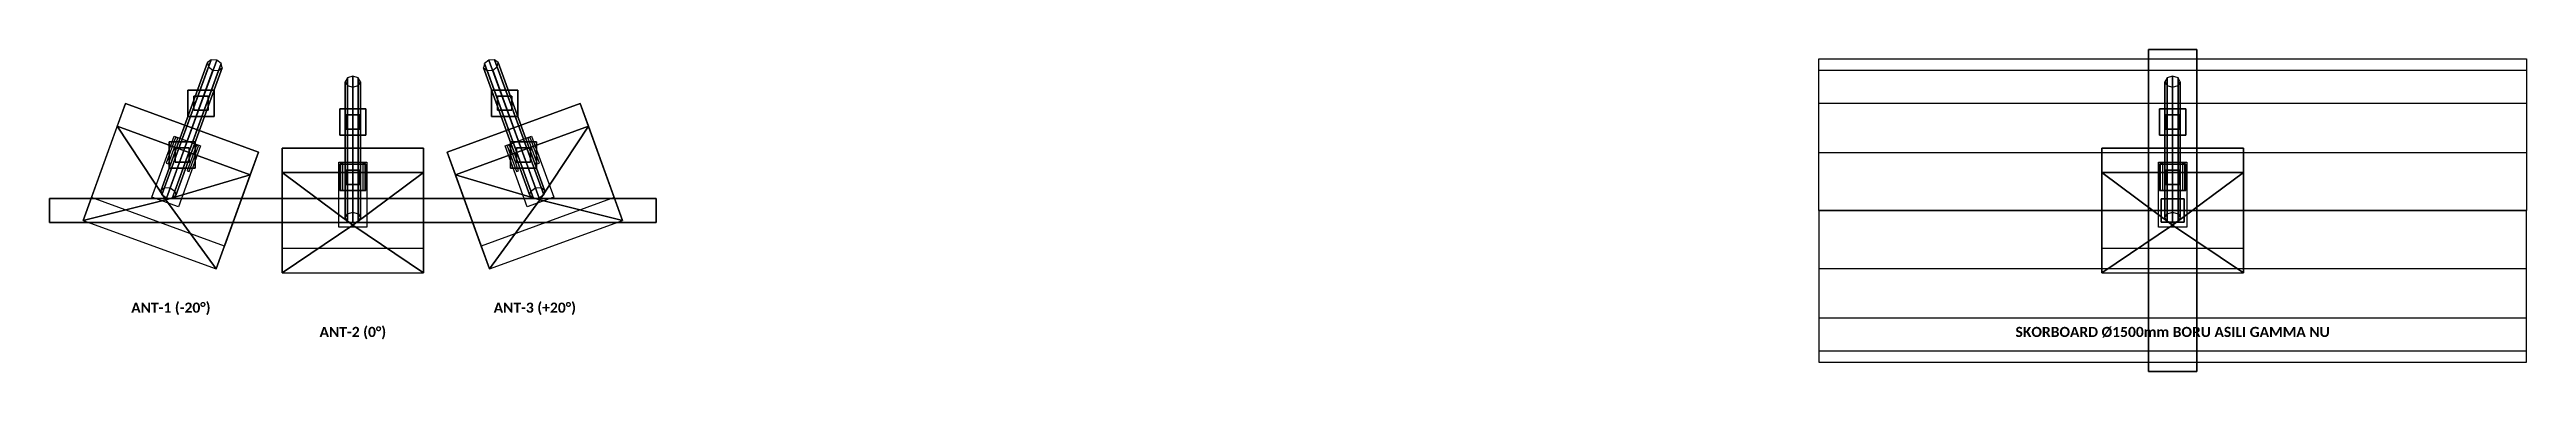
# Model space of a CAD drawing. Header units: millimetres. Extents: x -14698 to 17750, y -795 to 795.
# Drawn here: x 5500 to 17750, y -795 to 795 of the extents above; entities that cross this region are included whole.
import ezdxf
from ezdxf.enums import TextEntityAlignment as Align

# ---------------------------------------------------------------- set-up
doc = ezdxf.new("R2010")
doc.units = ezdxf.units.MM
for name, color, linetype in [('CELIK_KIRIS_KOLON', 9, 'CONTINUOUS'), ('EKP_PANEL_ANTEN', 6, 'CONTINUOUS'), ('METIN_BILGI', 7, 'CONTINUOUS'), ('MONTAJ_BORULARI', 2, 'CONTINUOUS')]:
    doc.layers.add(name, color=color, linetype=linetype)
doc.styles.get("Standard").update_dxf_attribs({"font": 'calibrib.ttf'})

msp = doc.modelspace()

# ---------------------------------------------------------------- texts
at = {"layer": 'METIN_BILGI'}
for s, p in [('ANT-1 (-20°)', (6100, -480)), ('ANT-3 (+20°)', (7900, -480)), ('ANT-2 (0°)', (7000, -600)), ('SKORBOARD Ø1500mm BORU ASILI GAMMA NU', (16000, -600))]:
    msp.add_text(s, height=50, dxfattribs=at).set_placement(p, align=Align.MIDDLE_CENTER)

# ---------------------------------------------------------------- linework, layer by layer
at = {"layer": 'CELIK_KIRIS_KOLON'}
for p, q in [((16120, 795, 2355), (15880, 795, 2355)), ((15880, 795, 2355), (15880, -795, 2355)), ((16120, 795, 2445), (15880, 795, 2445)), ((15880, 795, 2445), (15880, -795, 2445)), ((15880, 795, 2355), (15880, 795, 2445)), ((16120, -795, 2355), (16120, 795, 2355)), ((16120, -795, 2445), (16120, 795, 2445)), ((16120, 795, 2355), (16120, 795, 2445)), ((6314, 595, 109), (6184, 595, 109)), ((6184, 595, 109), (6184, 465, 109)), ((6314, 595, 219), (6184, 595, 219)), ((6184, 595, 219), (6184, 465, 219)), ((6184, 595, 109), (6184, 595, 219)), ((6314, 465, 109), (6314, 595, 109)), ((6314, 465, 219), (6314, 595, 219)), ((6314, 595, 109), (6314, 595, 219)), ((7065, 502, 109), (6935, 502, 109)), ((6935, 502, 109), (6935, 372, 109)), ((7065, 502, 219), (6935, 502, 219)), ((6935, 502, 219), (6935, 372, 219)), ((6935, 502, 109), (6935, 502, 219)), ((7065, 372, 109), (7065, 502, 109)), ((7065, 372, 219), (7065, 502, 219)), ((7065, 502, 109), (7065, 502, 219)), ((7816, 595, 109), (7686, 595, 109)), ((7686, 595, 109), (7686, 465, 109)), ((7816, 595, 219), (7686, 595, 219)), ((7686, 595, 219), (7686, 465, 219)), ((7686, 595, 109), (7686, 595, 219)), ((7816, 465, 109), (7816, 595, 109)), ((7816, 465, 219), (7816, 595, 219)), ((7816, 595, 109), (7816, 595, 219)), ((16065, 502, 759), (15935, 502, 759)), ((15935, 502, 759), (15935, 372, 759)), ((16065, 502, 869), (15935, 502, 869)), ((15935, 502, 869), (15935, 372, 869)), ((15935, 502, 759), (15935, 502, 869)), ((16065, 372, 759), (16065, 502, 759)), ((16065, 372, 869), (16065, 502, 869)), ((16065, 502, 759), (16065, 502, 869)), ((6184, 465, 109), (6314, 465, 109)), ((6184, 465, 219), (6314, 465, 219)), ((6184, 465, 109), (6184, 465, 219)), ((6314, 465, 109), (6314, 465, 219)), ((6935, 372, 109), (7065, 372, 109)), ((6935, 372, 219), (7065, 372, 219)), ((6935, 372, 109), (6935, 372, 219)), ((7065, 372, 109), (7065, 372, 219)), ((7686, 465, 109), (7816, 465, 109)), ((7686, 465, 219), (7816, 465, 219)), ((7686, 465, 109), (7686, 465, 219)), ((7816, 465, 109), (7816, 465, 219)), ((15935, 372, 759), (16065, 372, 759)), ((15935, 372, 869), (16065, 372, 869)), ((15935, 372, 759), (15935, 372, 869)), ((16065, 372, 759), (16065, 372, 869)), ((6221, 339, 382), (6091, 339, 382)), ((6091, 339, 382), (6091, 209, 382)), ((6221, 339, 492), (6091, 339, 492)), ((6091, 339, 492), (6091, 209, 492)), ((6091, 339, 382), (6091, 339, 492)), ((6221, 209, 382), (6221, 339, 382)), ((6221, 209, 492), (6221, 339, 492)), ((6221, 339, 382), (6221, 339, 492)), ((7909, 339, 382), (7779, 339, 382)), ((7779, 339, 382), (7779, 209, 382)), ((7909, 339, 492), (7779, 339, 492)), ((7779, 339, 492), (7779, 209, 492)), ((7779, 339, 382), (7779, 339, 492)), ((7909, 209, 382), (7909, 339, 382)), ((7909, 209, 492), (7909, 339, 492)), ((7909, 339, 382), (7909, 339, 492)), ((6091, 209, 382), (6221, 209, 382)), ((6091, 209, 492), (6221, 209, 492)), ((6091, 209, 382), (6091, 209, 492)), ((6221, 209, 382), (6221, 209, 492)), ((7065, 229, 382), (6935, 229, 382)), ((6935, 229, 382), (6935, 99, 382)), ((7065, 229, 492), (6935, 229, 492)), ((6935, 229, 492), (6935, 99, 492)), ((6935, 229, 382), (6935, 229, 492)), ((7065, 99, 382), (7065, 229, 382)), ((7065, 99, 492), (7065, 229, 492)), ((7065, 229, 382), (7065, 229, 492)), ((7779, 209, 382), (7909, 209, 382)), ((7779, 209, 492), (7909, 209, 492)), ((7779, 209, 382), (7779, 209, 492)), ((7909, 209, 382), (7909, 209, 492)), ((16065, 229, 1032), (15935, 229, 1032)), ((15935, 229, 1032), (15935, 99, 1032)), ((16065, 229, 1142), (15935, 229, 1142)), ((15935, 229, 1142), (15935, 99, 1142)), ((15935, 229, 1032), (15935, 229, 1142)), ((16065, 99, 1032), (16065, 229, 1032)), ((16065, 99, 1142), (16065, 229, 1142)), ((16065, 229, 1032), (16065, 229, 1142)), ((8500, 60, 550), (5500, 60, 550)), ((5500, 60, 550), (5500, -60, 550)), ((8500, 60, 670), (5500, 60, 670)), ((5500, 60, 670), (5500, -60, 670)), ((5500, 60, 550), (5500, 60, 670)), ((6935, 99, 382), (7065, 99, 382)), ((6935, 99, 492), (7065, 99, 492)), ((6935, 99, 382), (6935, 99, 492)), ((7065, 99, 382), (7065, 99, 492)), ((8500, -60, 550), (8500, 60, 550)), ((8500, -60, 670), (8500, 60, 670)), ((8500, 60, 550), (8500, 60, 670)), ((15935, 99, 1032), (16065, 99, 1032)), ((15935, 99, 1142), (16065, 99, 1142)), ((15935, 99, 1032), (15935, 99, 1142)), ((16065, 99, 1032), (16065, 99, 1142)), ((5500, -60, 550), (8500, -60, 550)), ((5500, -60, 670), (8500, -60, 670)), ((5500, -60, 550), (5500, -60, 670)), ((8500, -60, 550), (8500, -60, 670)), ((15880, -795, 2355), (16120, -795, 2355)), ((15880, -795, 2445), (16120, -795, 2445)), ((15880, -795, 2355), (15880, -795, 2445)), ((16120, -795, 2355), (16120, -795, 2445))]:
    msp.add_line(p, q, dxfattribs=at)
for points in [[(15880, -795, 2355), (16120, -795, 2355), (16120, 795, 2355), (15880, 795, 2355)], [(15880, -795, 2445), (16120, -795, 2445), (16120, 795, 2445), (15880, 795, 2445)], [(15880, 795, 2355), (16120, 795, 2355), (16120, 795, 2445), (15880, 795, 2445)], [(15880, -795, 2355), (15880, 795, 2355), (15880, 795, 2445), (15880, -795, 2445)], [(16120, -795, 2355), (16120, 795, 2355), (16120, 795, 2445), (16120, -795, 2445)], [(6184, 465, 109), (6314, 465, 109), (6314, 595, 109), (6184, 595, 109)], [(6184, 465, 219), (6314, 465, 219), (6314, 595, 219), (6184, 595, 219)], [(6184, 595, 109), (6314, 595, 109), (6314, 595, 219), (6184, 595, 219)], [(6184, 465, 109), (6184, 595, 109), (6184, 595, 219), (6184, 465, 219)], [(6314, 465, 109), (6314, 595, 109), (6314, 595, 219), (6314, 465, 219)], [(6935, 372, 109), (7065, 372, 109), (7065, 502, 109), (6935, 502, 109)], [(6935, 372, 219), (7065, 372, 219), (7065, 502, 219), (6935, 502, 219)], [(6935, 502, 109), (7065, 502, 109), (7065, 502, 219), (6935, 502, 219)], [(6935, 372, 109), (6935, 502, 109), (6935, 502, 219), (6935, 372, 219)], [(7065, 372, 109), (7065, 502, 109), (7065, 502, 219), (7065, 372, 219)], [(7686, 465, 109), (7816, 465, 109), (7816, 595, 109), (7686, 595, 109)], [(7686, 465, 219), (7816, 465, 219), (7816, 595, 219), (7686, 595, 219)], [(7686, 595, 109), (7816, 595, 109), (7816, 595, 219), (7686, 595, 219)], [(7686, 465, 109), (7686, 595, 109), (7686, 595, 219), (7686, 465, 219)], [(7816, 465, 109), (7816, 595, 109), (7816, 595, 219), (7816, 465, 219)], [(15935, 372, 759), (16065, 372, 759), (16065, 502, 759), (15935, 502, 759)], [(15935, 372, 869), (16065, 372, 869), (16065, 502, 869), (15935, 502, 869)], [(15935, 502, 759), (16065, 502, 759), (16065, 502, 869), (15935, 502, 869)], [(15935, 372, 759), (15935, 502, 759), (15935, 502, 869), (15935, 372, 869)], [(16065, 372, 759), (16065, 502, 759), (16065, 502, 869), (16065, 372, 869)], [(6116, 368, -83), (6247, 320, -83), (6137, 18, 239), (6006, 66, 239)], [(6184, 465, 109), (6314, 465, 109), (6314, 465, 219), (6184, 465, 219)], [(6935, 372, 109), (7065, 372, 109), (7065, 372, 219), (6935, 372, 219)], [(7686, 465, 109), (7816, 465, 109), (7816, 465, 219), (7686, 465, 219)], [(7753, 320, -83), (7884, 368, -83), (7994, 66, 239), (7863, 18, 239)], [(15935, 372, 759), (16065, 372, 759), (16065, 372, 869), (15935, 372, 869)], [(6077, 234, 57), (6088, 230, 57), (6134, 357, 276), (6123, 361, 276)], [(6091, 209, 382), (6221, 209, 382), (6221, 339, 382), (6091, 339, 382)], [(6091, 209, 492), (6221, 209, 492), (6221, 339, 492), (6091, 339, 492)], [(6091, 339, 382), (6221, 339, 382), (6221, 339, 492), (6091, 339, 492)], [(6091, 209, 382), (6091, 339, 382), (6091, 339, 492), (6091, 209, 492)], [(6180, 196, 57), (6191, 192, 57), (6237, 319, 276), (6226, 323, 276)], [(6221, 209, 382), (6221, 339, 382), (6221, 339, 492), (6221, 209, 492)], [(7809, 192, 57), (7820, 196, 57), (7774, 323, 276), (7763, 319, 276)], [(7779, 209, 382), (7909, 209, 382), (7909, 339, 382), (7779, 339, 382)], [(7779, 209, 492), (7909, 209, 492), (7909, 339, 492), (7779, 339, 492)], [(7779, 339, 382), (7909, 339, 382), (7909, 339, 492), (7779, 339, 492)], [(7779, 209, 382), (7779, 339, 382), (7779, 339, 492), (7779, 209, 492)], [(7912, 230, 57), (7923, 234, 57), (7877, 361, 276), (7866, 357, 276)], [(7909, 209, 382), (7909, 339, 382), (7909, 339, 492), (7909, 209, 492)], [(6091, 209, 382), (6221, 209, 382), (6221, 209, 492), (6091, 209, 492)], [(6930, 239, -83), (7070, 239, -83), (7070, -83, 239), (6930, -83, 239)], [(6935, 99, 382), (7065, 99, 382), (7065, 229, 382), (6935, 229, 382)], [(6935, 99, 492), (7065, 99, 492), (7065, 229, 492), (6935, 229, 492)], [(6935, 229, 382), (7065, 229, 382), (7065, 229, 492), (6935, 229, 492)], [(6935, 99, 382), (6935, 229, 382), (6935, 229, 492), (6935, 99, 492)], [(6939, 99, 57), (6951, 99, 57), (6951, 234, 276), (6939, 234, 276)], [(7049, 99, 57), (7061, 99, 57), (7061, 234, 276), (7049, 234, 276)], [(7065, 99, 382), (7065, 229, 382), (7065, 229, 492), (7065, 99, 492)], [(7779, 209, 382), (7909, 209, 382), (7909, 209, 492), (7779, 209, 492)], [(15930, 239, 567), (16070, 239, 567), (16070, -83, 889), (15930, -83, 889)], [(15935, 99, 1032), (16065, 99, 1032), (16065, 229, 1032), (15935, 229, 1032)], [(15935, 99, 1142), (16065, 99, 1142), (16065, 229, 1142), (15935, 229, 1142)], [(15935, 229, 1032), (16065, 229, 1032), (16065, 229, 1142), (15935, 229, 1142)], [(15935, 99, 1032), (15935, 229, 1032), (15935, 229, 1142), (15935, 99, 1142)], [(15939, 99, 707), (15951, 99, 707), (15951, 234, 926), (15939, 234, 926)], [(16049, 99, 707), (16061, 99, 707), (16061, 234, 926), (16049, 234, 926)], [(16065, 99, 1032), (16065, 229, 1032), (16065, 229, 1142), (16065, 99, 1142)], [(5500, -60, 550), (8500, -60, 550), (8500, 60, 550), (5500, 60, 550)], [(5500, -60, 670), (8500, -60, 670), (8500, 60, 670), (5500, 60, 670)], [(5500, 60, 550), (8500, 60, 550), (8500, 60, 670), (5500, 60, 670)], [(5500, -60, 550), (5500, 60, 550), (5500, 60, 670), (5500, -60, 670)], [(6935, 99, 382), (7065, 99, 382), (7065, 99, 492), (6935, 99, 492)], [(8500, -60, 550), (8500, 60, 550), (8500, 60, 670), (8500, -60, 670)], [(15935, 99, 1032), (16065, 99, 1032), (16065, 99, 1142), (15935, 99, 1142)], [(5500, -60, 550), (8500, -60, 550), (8500, -60, 670), (5500, -60, 670)], [(15880, -795, 2355), (16120, -795, 2355), (16120, -795, 2445), (15880, -795, 2445)]]:
    msp.add_3dface(points, dxfattribs=at)
at = {"layer": 'EKP_PANEL_ANTEN'}
for p, q in [((6075, 52, -73), (5835, 416, -308)), ((7925, 52, -73), (8165, 416, -308)), ((6075, 52, -73), (6493, 176, -308)), ((7000, -73, -73), (6650, 187, -308)), ((7000, -73, -73), (7350, 187, -308)), ((7925, 52, -73), (7507, 176, -308)), ((16000, -73, 577), (15650, 187, 342)), ((16000, -73, 577), (16350, 187, 342)), ((6075, 52, -73), (5666, -49, 187)), ((6075, 52, -73), (6324, -289, 187)), ((7925, 52, -73), (7676, -289, 187)), ((7925, 52, -73), (8334, -49, 187)), ((7000, -73, -73), (6650, -308, 187)), ((7000, -73, -73), (7350, -308, 187)), ((16000, -73, 577), (15650, -308, 837)), ((16000, -73, 577), (16350, -308, 837))]:
    msp.add_line(p, q, dxfattribs=at)
for points in [[(5835, 416, -308), (5666, -49, 187), (5707, 64, 308), (5876, 529, -187)], [(5876, 529, -187), (6534, 289, -187), (6365, -176, 308), (5707, 64, 308)], [(5835, 416, -308), (6493, 176, -308), (6534, 289, -187), (5876, 529, -187)], [(7466, 289, -187), (8124, 529, -187), (8293, 64, 308), (7635, -176, 308)], [(7507, 176, -308), (8165, 416, -308), (8124, 529, -187), (7466, 289, -187)], [(8165, 416, -308), (8334, -49, 187), (8293, 64, 308), (8124, 529, -187)], [(6075, 52, -73), (5835, 416, -308), (5666, -49, 187)], [(6075, 52, -73), (6493, 176, -308), (5835, 416, -308)], [(7925, 52, -73), (8165, 416, -308), (7507, 176, -308)], [(7925, 52, -73), (8334, -49, 187), (8165, 416, -308)], [(6493, 176, -308), (6324, -289, 187), (6365, -176, 308), (6534, 289, -187)], [(6650, 308, -187), (7350, 308, -187), (7350, -187, 308), (6650, -187, 308)], [(6650, 187, -308), (7350, 187, -308), (7350, 308, -187), (6650, 308, -187)], [(6650, 187, -308), (6650, -308, 187), (6650, -187, 308), (6650, 308, -187)], [(7350, 187, -308), (7350, -308, 187), (7350, -187, 308), (7350, 308, -187)], [(7507, 176, -308), (7676, -289, 187), (7635, -176, 308), (7466, 289, -187)], [(15650, 308, 463), (16350, 308, 463), (16350, -187, 958), (15650, -187, 958)], [(15650, 187, 342), (16350, 187, 342), (16350, 308, 463), (15650, 308, 463)], [(15650, 187, 342), (15650, -308, 837), (15650, -187, 958), (15650, 308, 463)], [(16350, 187, 342), (16350, -308, 837), (16350, -187, 958), (16350, 308, 463)], [(6075, 52, -73), (6324, -289, 187), (6493, 176, -308)], [(7000, -73, -73), (7350, 187, -308), (6650, 187, -308)], [(7000, -73, -73), (6650, 187, -308), (6650, -308, 187)], [(7000, -73, -73), (7350, -308, 187), (7350, 187, -308)], [(7925, 52, -73), (7507, 176, -308), (7676, -289, 187)], [(16000, -73, 577), (16350, 187, 342), (15650, 187, 342)], [(16000, -73, 577), (15650, 187, 342), (15650, -308, 837)], [(16000, -73, 577), (16350, -308, 837), (16350, 187, 342)], [(5666, -49, 187), (6324, -289, 187), (6365, -176, 308), (5707, 64, 308)], [(6075, 52, -73), (5666, -49, 187), (6324, -289, 187)], [(7676, -289, 187), (8334, -49, 187), (8293, 64, 308), (7635, -176, 308)], [(7925, 52, -73), (7676, -289, 187), (8334, -49, 187)], [(7000, -73, -73), (6650, -308, 187), (7350, -308, 187)], [(16000, -73, 577), (15650, -308, 837), (16350, -308, 837)], [(6650, -308, 187), (7350, -308, 187), (7350, -187, 308), (6650, -187, 308)], [(15650, -308, 837), (16350, -308, 837), (16350, -187, 958), (15650, -187, 958)]]:
    msp.add_3dface(points, dxfattribs=at)
at = {"layer": 'MONTAJ_BORULARI'}
for p, q in [((6284, 565, 164), (6214, 565, 164)), ((6214, 565, 164), (6214, 495, 164)), ((6284, 565, 2200), (6214, 565, 2200)), ((6214, 565, 2200), (6214, 495, 2200)), ((6214, 565, 164), (6214, 565, 2200)), ((6214, 495, 164), (6284, 495, 164)), ((6214, 495, 2200), (6284, 495, 2200)), ((6214, 495, 164), (6214, 495, 2200)), ((6284, 495, 164), (6284, 565, 164)), ((6284, 495, 2200), (6284, 565, 2200)), ((6284, 565, 164), (6284, 565, 2200)), ((6284, 495, 164), (6284, 495, 2200)), ((7786, 565, 164), (7716, 565, 164)), ((7716, 565, 164), (7716, 495, 164)), ((7786, 565, 2200), (7716, 565, 2200)), ((7716, 565, 2200), (7716, 495, 2200)), ((7716, 565, 164), (7716, 565, 2200)), ((7716, 495, 164), (7786, 495, 164)), ((7716, 495, 2200), (7786, 495, 2200)), ((7716, 495, 164), (7716, 495, 2200)), ((7786, 495, 164), (7786, 565, 164)), ((7786, 495, 2200), (7786, 565, 2200)), ((7786, 565, 164), (7786, 565, 2200)), ((7786, 495, 164), (7786, 495, 2200)), ((7035, 472, 164), (6965, 472, 164)), ((6965, 472, 164), (6965, 402, 164)), ((7035, 472, 2200), (6965, 472, 2200)), ((6965, 472, 2200), (6965, 402, 2200)), ((6965, 472, 164), (6965, 472, 2200)), ((6965, 402, 164), (7035, 402, 164)), ((6965, 402, 2200), (7035, 402, 2200)), ((6965, 402, 164), (6965, 402, 2200)), ((7035, 402, 164), (7035, 472, 164)), ((7035, 402, 2200), (7035, 472, 2200)), ((7035, 472, 164), (7035, 472, 2200)), ((7035, 402, 164), (7035, 402, 2200)), ((16035, 472, 814), (15965, 472, 814)), ((15965, 472, 814), (15965, 402, 814)), ((16035, 472, 2850), (15965, 472, 2850)), ((15965, 472, 2850), (15965, 402, 2850)), ((15965, 472, 814), (15965, 472, 2850)), ((15965, 402, 814), (16035, 402, 814)), ((15965, 402, 2850), (16035, 402, 2850)), ((15965, 402, 814), (15965, 402, 2850)), ((16035, 402, 814), (16035, 472, 814)), ((16035, 402, 2850), (16035, 472, 2850)), ((16035, 472, 814), (16035, 472, 2850)), ((16035, 402, 814), (16035, 402, 2850)), ((6191, 309, 437), (6121, 309, 437)), ((6121, 309, 437), (6121, 239, 437)), ((6191, 309, 2200), (6121, 309, 2200)), ((6121, 309, 2200), (6121, 239, 2200)), ((6121, 309, 437), (6121, 309, 2200)), ((6191, 239, 437), (6191, 309, 437)), ((6191, 239, 2200), (6191, 309, 2200)), ((6191, 309, 437), (6191, 309, 2200)), ((7879, 309, 437), (7809, 309, 437)), ((7809, 309, 437), (7809, 239, 437)), ((7879, 309, 2200), (7809, 309, 2200)), ((7809, 309, 2200), (7809, 239, 2200)), ((7809, 309, 437), (7809, 309, 2200)), ((7879, 239, 437), (7879, 309, 437)), ((7879, 239, 2200), (7879, 309, 2200)), ((7879, 309, 437), (7879, 309, 2200)), ((6121, 239, 437), (6191, 239, 437)), ((6121, 239, 2200), (6191, 239, 2200)), ((6121, 239, 437), (6121, 239, 2200)), ((6191, 239, 437), (6191, 239, 2200)), ((7035, 199, 437), (6965, 199, 437)), ((6965, 199, 437), (6965, 129, 437)), ((7035, 199, 2200), (6965, 199, 2200)), ((6965, 199, 2200), (6965, 129, 2200)), ((6965, 199, 437), (6965, 199, 2200)), ((6965, 129, 437), (7035, 129, 437)), ((6965, 129, 2200), (7035, 129, 2200)), ((6965, 129, 437), (6965, 129, 2200)), ((7035, 129, 437), (7035, 199, 437)), ((7035, 129, 2200), (7035, 199, 2200)), ((7035, 199, 437), (7035, 199, 2200)), ((7035, 129, 437), (7035, 129, 2200)), ((7809, 239, 437), (7879, 239, 437)), ((7809, 239, 2200), (7879, 239, 2200)), ((7809, 239, 437), (7809, 239, 2200)), ((7879, 239, 437), (7879, 239, 2200)), ((16035, 199, 1087), (15965, 199, 1087)), ((15965, 199, 1087), (15965, 129, 1087)), ((16035, 199, 2850), (15965, 199, 2850)), ((15965, 199, 2850), (15965, 129, 2850)), ((15965, 199, 1087), (15965, 199, 2850)), ((15965, 129, 1087), (16035, 129, 1087)), ((15965, 129, 2850), (16035, 129, 2850)), ((15965, 129, 1087), (15965, 129, 2850)), ((16035, 129, 1087), (16035, 199, 1087)), ((16035, 129, 2850), (16035, 199, 2850)), ((16035, 199, 1087), (16035, 199, 2850)), ((16035, 129, 1087), (16035, 129, 2850)), ((16057, 57, -440), (15943, 57, -440)), ((15943, 57, -440), (15943, -57, -440)), ((16057, 57, 1650), (15943, 57, 1650)), ((15943, 57, 1650), (15943, -57, 1650)), ((15943, 57, -440), (15943, 57, 1650)), ((16057, -57, -440), (16057, 57, -440)), ((16057, -57, 1650), (16057, 57, 1650)), ((16057, 57, -440), (16057, 57, 1650)), ((15943, -57, -440), (16057, -57, -440)), ((15943, -57, 1650), (16057, -57, 1650)), ((15943, -57, -440), (15943, -57, 1650)), ((16057, -57, -440), (16057, -57, 1650))]:
    msp.add_line(p, q, dxfattribs=at)
for points in [[(6299, 745, -16), (6282, 731, -35), (6052, 100, 636), (6069, 114, 655)], [(6327, 743, -8), (6299, 745, -16), (6069, 114, 655), (6097, 112, 663)], [(6349, 727, -16), (6327, 743, -8), (6097, 112, 663), (6120, 95, 655)], [(7673, 743, -8), (7651, 727, -16), (7880, 95, 655), (7903, 112, 663)], [(7701, 745, -16), (7673, 743, -8), (7903, 112, 663), (7931, 114, 655)], [(7718, 731, -35), (7701, 745, -16), (7931, 114, 655), (7948, 100, 636)], [(14250, 750, 2400), (17750, 750, 2400), (17750, 0, 3150), (14250, 0, 3150)], [(6282, 731, -35), (6286, 709, -54), (6056, 78, 617), (6052, 100, 636)], [(6286, 709, -54), (6308, 693, -62), (6079, 61, 609), (6056, 78, 617)], [(6308, 693, -62), (6336, 691, -54), (6107, 60, 617), (6079, 61, 609)], [(6336, 691, -54), (6353, 705, -35), (6124, 74, 636), (6107, 60, 617)], [(6353, 705, -35), (6349, 727, -16), (6120, 95, 655), (6124, 74, 636)], [(6973, 655, -16), (6962, 636, -35), (6962, -35, 636), (6973, -16, 655)], [(6962, 636, -35), (6973, 617, -54), (6973, -54, 617), (6962, -35, 636)], [(7000, 663, -8), (6973, 655, -16), (6973, -16, 655), (7000, -8, 663)], [(6973, 617, -54), (7000, 609, -62), (7000, -62, 609), (6973, -54, 617)], [(7027, 655, -16), (7000, 663, -8), (7000, -8, 663), (7027, -16, 655)], [(7000, 609, -62), (7027, 617, -54), (7027, -54, 617), (7000, -62, 609)], [(7038, 636, -35), (7027, 655, -16), (7027, -16, 655), (7038, -35, 636)], [(7027, 617, -54), (7038, 636, -35), (7038, -35, 636), (7027, -54, 617)], [(7651, 727, -16), (7647, 705, -35), (7876, 74, 636), (7880, 95, 655)], [(7647, 705, -35), (7664, 691, -54), (7893, 60, 617), (7876, 74, 636)], [(7664, 691, -54), (7692, 693, -62), (7921, 61, 609), (7893, 60, 617)], [(7692, 693, -62), (7714, 709, -54), (7944, 78, 617), (7921, 61, 609)], [(7714, 709, -54), (7718, 731, -35), (7948, 100, 636), (7944, 78, 617)], [(14250, 693, 2687), (17750, 693, 2687), (17750, 0, 3150), (14250, 0, 3150)], [(14250, 693, 2113), (17750, 693, 2113), (17750, 0, 3150), (14250, 0, 3150)], [(15973, 655, 634), (15962, 636, 615), (15962, -35, 1286), (15973, -16, 1305)], [(15962, 636, 615), (15973, 617, 596), (15973, -54, 1267), (15962, -35, 1286)], [(16000, 663, 642), (15973, 655, 634), (15973, -16, 1305), (16000, -8, 1313)], [(15973, 617, 596), (16000, 609, 588), (16000, -62, 1259), (15973, -54, 1267)], [(16027, 655, 634), (16000, 663, 642), (16000, -8, 1313), (16027, -16, 1305)], [(16000, 609, 588), (16027, 617, 596), (16027, -54, 1267), (16000, -62, 1259)], [(16038, 636, 615), (16027, 655, 634), (16027, -16, 1305), (16038, -35, 1286)], [(16027, 617, 596), (16038, 636, 615), (16038, -35, 1286), (16027, -54, 1267)], [(6214, 495, 164), (6284, 495, 164), (6284, 565, 164), (6214, 565, 164)], [(6214, 495, 2200), (6284, 495, 2200), (6284, 565, 2200), (6214, 565, 2200)], [(6214, 565, 164), (6284, 565, 164), (6284, 565, 2200), (6214, 565, 2200)], [(6214, 495, 164), (6214, 565, 164), (6214, 565, 2200), (6214, 495, 2200)], [(6214, 495, 164), (6284, 495, 164), (6284, 495, 2200), (6214, 495, 2200)], [(6284, 495, 164), (6284, 565, 164), (6284, 565, 2200), (6284, 495, 2200)], [(7716, 495, 164), (7786, 495, 164), (7786, 565, 164), (7716, 565, 164)], [(7716, 495, 2200), (7786, 495, 2200), (7786, 565, 2200), (7716, 565, 2200)], [(7716, 565, 164), (7786, 565, 164), (7786, 565, 2200), (7716, 565, 2200)], [(7716, 495, 164), (7716, 565, 164), (7716, 565, 2200), (7716, 495, 2200)], [(7716, 495, 164), (7786, 495, 164), (7786, 495, 2200), (7716, 495, 2200)], [(7786, 495, 164), (7786, 565, 164), (7786, 565, 2200), (7786, 495, 2200)], [(14250, 530, 2930), (17750, 530, 2930), (17750, 0, 3150), (14250, 0, 3150)], [(14250, 530, 1870), (17750, 530, 1870), (17750, 0, 3150), (14250, 0, 3150)], [(6965, 402, 164), (7035, 402, 164), (7035, 472, 164), (6965, 472, 164)], [(6965, 402, 2200), (7035, 402, 2200), (7035, 472, 2200), (6965, 472, 2200)], [(6965, 472, 164), (7035, 472, 164), (7035, 472, 2200), (6965, 472, 2200)], [(6965, 402, 164), (6965, 472, 164), (6965, 472, 2200), (6965, 402, 2200)], [(6965, 402, 164), (7035, 402, 164), (7035, 402, 2200), (6965, 402, 2200)], [(7035, 402, 164), (7035, 472, 164), (7035, 472, 2200), (7035, 402, 2200)], [(15965, 402, 814), (16035, 402, 814), (16035, 472, 814), (15965, 472, 814)], [(15965, 402, 2850), (16035, 402, 2850), (16035, 472, 2850), (15965, 472, 2850)], [(15965, 472, 814), (16035, 472, 814), (16035, 472, 2850), (15965, 472, 2850)], [(15965, 402, 814), (15965, 472, 814), (15965, 472, 2850), (15965, 402, 2850)], [(15965, 402, 814), (16035, 402, 814), (16035, 402, 2850), (15965, 402, 2850)], [(16035, 402, 814), (16035, 472, 814), (16035, 472, 2850), (16035, 402, 2850)], [(6121, 239, 437), (6191, 239, 437), (6191, 309, 437), (6121, 309, 437)], [(6121, 239, 2200), (6191, 239, 2200), (6191, 309, 2200), (6121, 309, 2200)], [(6121, 309, 437), (6191, 309, 437), (6191, 309, 2200), (6121, 309, 2200)], [(6121, 239, 437), (6121, 309, 437), (6121, 309, 2200), (6121, 239, 2200)], [(6191, 239, 437), (6191, 309, 437), (6191, 309, 2200), (6191, 239, 2200)], [(7809, 239, 437), (7879, 239, 437), (7879, 309, 437), (7809, 309, 437)], [(7809, 239, 2200), (7879, 239, 2200), (7879, 309, 2200), (7809, 309, 2200)], [(7809, 309, 437), (7879, 309, 437), (7879, 309, 2200), (7809, 309, 2200)], [(7809, 239, 437), (7809, 309, 437), (7809, 309, 2200), (7809, 239, 2200)], [(7879, 239, 437), (7879, 309, 437), (7879, 309, 2200), (7879, 239, 2200)], [(14250, 287, 3093), (17750, 287, 3093), (17750, 0, 3150), (14250, 0, 3150)], [(14250, 287, 1707), (17750, 287, 1707), (17750, 0, 3150), (14250, 0, 3150)], [(6121, 239, 437), (6191, 239, 437), (6191, 239, 2200), (6121, 239, 2200)], [(6965, 129, 437), (7035, 129, 437), (7035, 199, 437), (6965, 199, 437)], [(6965, 129, 2200), (7035, 129, 2200), (7035, 199, 2200), (6965, 199, 2200)], [(6965, 199, 437), (7035, 199, 437), (7035, 199, 2200), (6965, 199, 2200)], [(6965, 129, 437), (6965, 199, 437), (6965, 199, 2200), (6965, 129, 2200)], [(6965, 129, 437), (7035, 129, 437), (7035, 129, 2200), (6965, 129, 2200)], [(7035, 129, 437), (7035, 199, 437), (7035, 199, 2200), (7035, 129, 2200)], [(7809, 239, 437), (7879, 239, 437), (7879, 239, 2200), (7809, 239, 2200)], [(15965, 129, 1087), (16035, 129, 1087), (16035, 199, 1087), (15965, 199, 1087)], [(15965, 129, 2850), (16035, 129, 2850), (16035, 199, 2850), (15965, 199, 2850)], [(15965, 199, 1087), (16035, 199, 1087), (16035, 199, 2850), (15965, 199, 2850)], [(15965, 129, 1087), (15965, 199, 1087), (15965, 199, 2850), (15965, 129, 2850)], [(15965, 129, 1087), (16035, 129, 1087), (16035, 129, 2850), (15965, 129, 2850)], [(16035, 129, 1087), (16035, 199, 1087), (16035, 199, 2850), (16035, 129, 2850)], [(14250, 0, 3150), (17750, 0, 3150), (17750, 0, 3150), (14250, 0, 3150)], [(14250, 0, 1650), (17750, 0, 1650), (17750, 0, 3150), (14250, 0, 3150)], [(14250, -750, 2400), (17750, -750, 2400), (17750, 0, 3150), (14250, 0, 3150)], [(14250, -287, 3093), (17750, -287, 3093), (17750, 0, 3150), (14250, 0, 3150)], [(15943, -57, -440), (16057, -57, -440), (16057, 57, -440), (15943, 57, -440)], [(15943, -57, 1650), (16057, -57, 1650), (16057, 57, 1650), (15943, 57, 1650)], [(15943, 57, -440), (16057, 57, -440), (16057, 57, 1650), (15943, 57, 1650)], [(15943, -57, -440), (15943, 57, -440), (15943, 57, 1650), (15943, -57, 1650)], [(16057, -57, -440), (16057, 57, -440), (16057, 57, 1650), (16057, -57, 1650)], [(14250, -287, 1707), (17750, -287, 1707), (17750, 0, 3150), (14250, 0, 3150)], [(14250, -530, 1870), (17750, -530, 1870), (17750, 0, 3150), (14250, 0, 3150)], [(14250, -693, 2113), (17750, -693, 2113), (17750, 0, 3150), (14250, 0, 3150)], [(14250, -693, 2687), (17750, -693, 2687), (17750, 0, 3150), (14250, 0, 3150)], [(14250, -530, 2930), (17750, -530, 2930), (17750, 0, 3150), (14250, 0, 3150)], [(15943, -57, -440), (16057, -57, -440), (16057, -57, 1650), (15943, -57, 1650)]]:
    msp.add_3dface(points, dxfattribs=at)

msp.set_redraw_order([(e.dxf.handle, doc.entitydb.next_handle()) for e in msp.query("TEXT MTEXT ATTDEF DIMENSION ARC_DIMENSION")])  # texts and dimensions are drawn at this point

doc.saveas('drawing.dxf')
